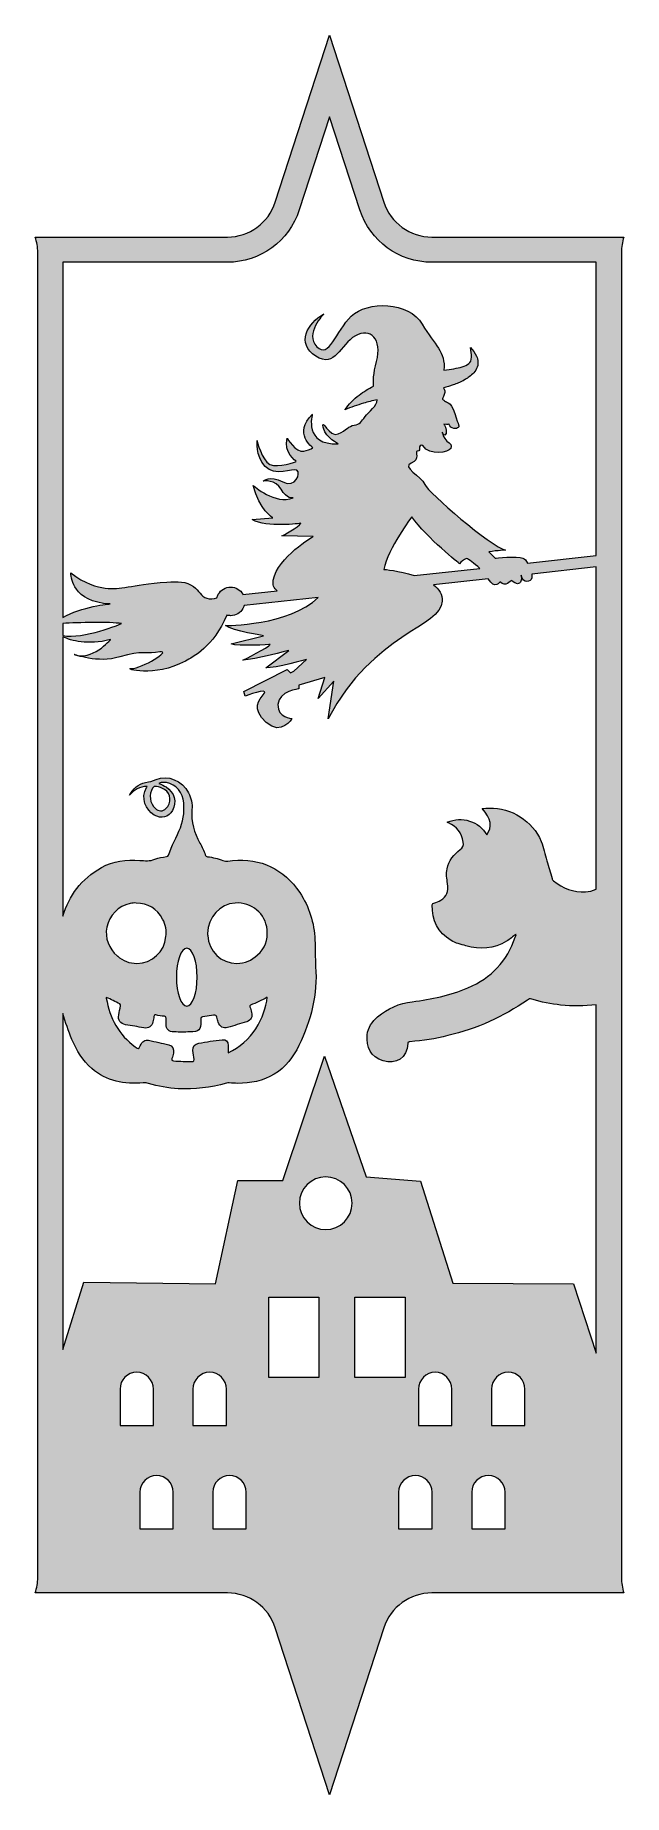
# Model space of a CAD drawing. Header units: centimetres. Extents: x 4.8 to 9.1, y -16.4 to -3.6.
import ezdxf

# ---------------------------------------------------------------- set-up
doc = ezdxf.new("R2010")
doc.units = ezdxf.units.CM
doc.header["$MEASUREMENT"] = 0
doc.layers.add('Layer 1', color=7, linetype='Continuous')

msp = doc.modelspace()

# ---------------------------------------------------------------- hatches: boundary and pattern name
at = {"layer": 'Layer 1', "true_color": 0x6870b5}
h = msp.add_hatch(color=173, dxfattribs=at)
h.dxf.hatch_style = 2
edge = h.paths.add_edge_path()
edge.add_spline(control_points=[(9.114, -10.624), (9.114, -10.624), (9.114, -9.685), (9.114, -9.685), (9.114, -9.685), (9.114, -8.352), (9.114, -8.352), (9.114, -8.352), (9.114, -7.692), (9.114, -7.692), (9.114, -7.692), (9.114, -5.173), (9.114, -5.173), (9.114, -5.134), (9.121, -5.096), (9.132, -5.06), (9.132, -5.06), (7.731, -5.06), (7.731, -5.06), (7.572, -5.06), (7.43, -4.957), (7.382, -4.805), (7.382, -4.805), (6.985, -3.587), (6.985, -3.587), (6.985, -3.587), (6.589, -4.805), (6.589, -4.805), (6.541, -4.957), (6.399, -5.06), (6.24, -5.06), (6.24, -5.06), (4.838, -5.06), (4.838, -5.06), (4.85, -5.096), (4.857, -5.134), (4.857, -5.173), (4.857, -5.173), (4.857, -14.841), (4.857, -14.841), (4.857, -14.881), (4.85, -14.919), (4.838, -14.955), (4.838, -14.955), (6.24, -14.955), (6.24, -14.955), (6.399, -14.955), (6.541, -15.058), (6.589, -15.21), (6.589, -15.21), (6.985, -16.428), (6.985, -16.428), (6.985, -16.428), (7.382, -15.21), (7.382, -15.21), (7.43, -15.058), (7.572, -14.955), (7.731, -14.955), (7.731, -14.955), (9.132, -14.955), (9.132, -14.955), (9.121, -14.919), (9.114, -14.881), (9.114, -14.841), (9.114, -14.841), (9.114, -10.624), (9.114, -10.624)], knot_values=[0, 0, 0, 0, 1, 1, 1, 2, 2, 2, 3, 3, 3, 4, 4, 4, 5, 5, 5, 6, 6, 6, 7, 7, 7, 8, 8, 8, 9, 9, 9, 10, 10, 10, 11, 11, 11, 12, 12, 12, 13, 13, 13, 14, 14, 14, 15, 15, 15, 16, 16, 16, 17, 17, 17, 18, 18, 18, 19, 19, 19, 20, 20, 20, 21, 21, 21, 22, 22, 22, 22], degree=3, periodic=1)
edge = h.paths.add_edge_path()
edge.add_spline(control_points=[(5.041, -7.879), (5.149, -7.874), (5.385, -7.867), (5.467, -7.881), (5.467, -7.881), (5.188, -7.998), (5.041, -7.968), (5.041, -7.968), (5.041, -7.879), (5.041, -7.879)], knot_values=[0, 0, 0, 0, 1, 1, 1, 2, 2, 2, 3, 3, 3, 3], degree=3, periodic=1)
edge = h.paths.add_edge_path()
edge.add_spline(control_points=[(5.845, -14.487), (5.845, -14.487), (5.602, -14.487), (5.602, -14.487), (5.602, -14.487), (5.602, -14.22), (5.602, -14.22), (5.602, -14.152), (5.656, -14.098), (5.724, -14.098), (5.791, -14.098), (5.845, -14.152), (5.845, -14.22), (5.845, -14.22), (5.845, -14.487), (5.845, -14.487)], knot_values=[0, 0, 0, 0, 1, 1, 1, 2, 2, 2, 3, 3, 3, 4, 4, 4, 5, 5, 5, 5], degree=3, periodic=1)
edge = h.paths.add_edge_path()
edge.add_spline(control_points=[(5.457, -13.734), (5.457, -13.734), (5.457, -13.467), (5.457, -13.467), (5.457, -13.4), (5.511, -13.345), (5.579, -13.345), (5.645, -13.345), (5.701, -13.4), (5.701, -13.467), (5.701, -13.467), (5.701, -13.734), (5.701, -13.734), (5.701, -13.734), (5.457, -13.734), (5.457, -13.734)], knot_values=[0, 0, 0, 0, 1, 1, 1, 2, 2, 2, 3, 3, 3, 4, 4, 4, 5, 5, 5, 5], degree=3, periodic=1)
edge = h.paths.add_edge_path()
edge.add_spline(control_points=[(6.378, -14.487), (6.378, -14.487), (6.134, -14.487), (6.134, -14.487), (6.134, -14.487), (6.134, -14.22), (6.134, -14.22), (6.134, -14.152), (6.188, -14.098), (6.256, -14.098), (6.323, -14.098), (6.378, -14.152), (6.378, -14.22), (6.378, -14.22), (6.378, -14.487), (6.378, -14.487)], knot_values=[0, 0, 0, 0, 1, 1, 1, 2, 2, 2, 3, 3, 3, 4, 4, 4, 5, 5, 5, 5], degree=3, periodic=1)
edge = h.paths.add_edge_path()
edge.add_spline(control_points=[(5.989, -13.734), (5.989, -13.734), (5.989, -13.467), (5.989, -13.467), (5.989, -13.4), (6.044, -13.345), (6.111, -13.345), (6.179, -13.345), (6.233, -13.4), (6.233, -13.467), (6.233, -13.467), (6.233, -13.734), (6.233, -13.734), (6.233, -13.734), (5.989, -13.734), (5.989, -13.734)], knot_values=[0, 0, 0, 0, 1, 1, 1, 2, 2, 2, 3, 3, 3, 4, 4, 4, 5, 5, 5, 5], degree=3, periodic=1)
h.paths.add_polyline_path([(6.907, -13.382), (6.542, -13.382), (6.542, -12.797), (6.907, -12.797)])
edge = h.paths.add_edge_path()
edge.add_spline(control_points=[(6.957, -12.303), (6.852, -12.303), (6.765, -12.217), (6.765, -12.111), (6.765, -12.005), (6.852, -11.919), (6.957, -11.919), (7.063, -11.919), (7.15, -12.005), (7.15, -12.111), (7.15, -12.217), (7.063, -12.303), (6.957, -12.303)], knot_values=[0, 0, 0, 0, 1, 1, 1, 2, 2, 2, 3, 3, 3, 4, 4, 4, 4], degree=3, periodic=1)
h.paths.add_polyline_path([(7.17, -13.382), (7.17, -12.797), (7.536, -12.797), (7.536, -13.382)])
edge = h.paths.add_edge_path()
edge.add_spline(control_points=[(7.733, -14.487), (7.733, -14.487), (7.489, -14.487), (7.489, -14.487), (7.489, -14.487), (7.489, -14.22), (7.489, -14.22), (7.489, -14.152), (7.544, -14.098), (7.612, -14.098), (7.679, -14.098), (7.733, -14.152), (7.733, -14.22), (7.733, -14.22), (7.733, -14.487), (7.733, -14.487)], knot_values=[0, 0, 0, 0, 1, 1, 1, 2, 2, 2, 3, 3, 3, 4, 4, 4, 5, 5, 5, 5], degree=3, periodic=1)
edge = h.paths.add_edge_path()
edge.add_spline(control_points=[(7.877, -13.734), (7.877, -13.734), (7.635, -13.734), (7.635, -13.734), (7.635, -13.734), (7.635, -13.467), (7.635, -13.467), (7.635, -13.4), (7.689, -13.345), (7.756, -13.345), (7.823, -13.345), (7.877, -13.4), (7.877, -13.467), (7.877, -13.467), (7.877, -13.734), (7.877, -13.734)], knot_values=[0, 0, 0, 0, 1, 1, 1, 2, 2, 2, 3, 3, 3, 4, 4, 4, 5, 5, 5, 5], degree=3, periodic=1)
edge = h.paths.add_edge_path()
edge.add_spline(control_points=[(8.266, -14.487), (8.266, -14.487), (8.022, -14.487), (8.022, -14.487), (8.022, -14.487), (8.022, -14.22), (8.022, -14.22), (8.022, -14.152), (8.076, -14.098), (8.144, -14.098), (8.211, -14.098), (8.266, -14.152), (8.266, -14.22), (8.266, -14.22), (8.266, -14.487), (8.266, -14.487)], knot_values=[0, 0, 0, 0, 1, 1, 1, 2, 2, 2, 3, 3, 3, 4, 4, 4, 5, 5, 5, 5], degree=3, periodic=1)
edge = h.paths.add_edge_path()
edge.add_spline(control_points=[(8.41, -13.734), (8.41, -13.734), (8.167, -13.734), (8.167, -13.734), (8.167, -13.734), (8.167, -13.467), (8.167, -13.467), (8.167, -13.4), (8.222, -13.345), (8.289, -13.345), (8.356, -13.345), (8.41, -13.4), (8.41, -13.467), (8.41, -13.467), (8.41, -13.734), (8.41, -13.734)], knot_values=[0, 0, 0, 0, 1, 1, 1, 2, 2, 2, 3, 3, 3, 4, 4, 4, 5, 5, 5, 5], degree=3, periodic=1)
edge = h.paths.add_edge_path()
edge.add_spline(control_points=[(8.93, -9.82), (8.905, -9.83), (8.879, -9.837), (8.852, -9.839), (8.764, -9.844), (8.687, -9.812), (8.619, -9.759), (8.614, -9.753), (8.61, -9.748), (8.608, -9.74), (8.596, -9.697), (8.584, -9.655), (8.571, -9.611), (8.557, -9.564), (8.548, -9.515), (8.529, -9.47), (8.466, -9.321), (8.312, -9.223), (8.15, -9.227), (8.133, -9.227), (8.117, -9.229), (8.098, -9.231), (8.164, -9.302), (8.176, -9.369), (8.132, -9.422), (8.102, -9.374), (8.062, -9.338), (8.007, -9.322), (7.953, -9.304), (7.9, -9.309), (7.843, -9.331), (7.849, -9.334), (7.852, -9.334), (7.854, -9.335), (7.916, -9.362), (7.951, -9.409), (7.961, -9.476), (7.964, -9.5), (7.959, -9.516), (7.939, -9.53), (7.891, -9.566), (7.855, -9.61), (7.843, -9.671), (7.834, -9.707), (7.841, -9.743), (7.846, -9.778), (7.855, -9.836), (7.841, -9.874), (7.797, -9.899), (7.782, -9.91), (7.764, -9.916), (7.746, -9.92), (7.739, -9.921), (7.735, -9.925), (7.735, -9.933), (7.732, -10.046), (7.775, -10.134), (7.872, -10.194), (7.905, -10.214), (7.943, -10.221), (7.98, -10.232), (8.084, -10.264), (8.183, -10.254), (8.277, -10.198), (8.302, -10.184), (8.323, -10.165), (8.345, -10.147), (8.347, -10.156), (8.342, -10.163), (8.34, -10.169), (8.28, -10.343), (8.165, -10.466), (7.995, -10.539), (7.866, -10.594), (7.728, -10.623), (7.589, -10.64), (7.493, -10.652), (7.408, -10.689), (7.336, -10.751), (7.295, -10.786), (7.266, -10.827), (7.26, -10.883), (7.251, -10.97), (7.286, -11.046), (7.376, -11.072), (7.468, -11.099), (7.555, -11.051), (7.556, -10.946), (7.556, -10.933), (7.564, -10.933), (7.572, -10.932), (7.666, -10.926), (7.758, -10.911), (7.849, -10.888), (8.059, -10.838), (8.252, -10.75), (8.429, -10.628), (8.439, -10.621), (8.447, -10.616), (8.461, -10.621), (8.529, -10.643), (8.6, -10.657), (8.671, -10.665), (8.758, -10.674), (8.844, -10.674), (8.93, -10.662), (8.93, -10.662), (8.93, -13.205), (8.93, -13.205), (8.93, -13.205), (8.764, -12.7), (8.764, -12.7), (8.764, -12.7), (7.885, -12.694), (7.885, -12.694), (7.885, -12.694), (7.648, -11.95), (7.648, -11.95), (7.648, -11.95), (7.252, -11.919), (7.252, -11.919), (7.252, -11.919), (6.948, -11.038), (6.948, -11.038), (6.948, -11.038), (6.645, -11.944), (6.645, -11.944), (6.645, -11.944), (6.316, -11.944), (6.316, -11.944), (6.316, -11.944), (6.154, -12.7), (6.154, -12.7), (6.154, -12.7), (5.194, -12.687), (5.194, -12.687), (5.194, -12.687), (5.041, -13.179), (5.041, -13.179), (5.041, -13.179), (5.041, -10.727), (5.041, -10.727), (5.059, -10.791), (5.08, -10.854), (5.106, -10.916), (5.14, -10.996), (5.185, -11.07), (5.251, -11.127), (5.359, -11.222), (5.489, -11.244), (5.627, -11.233), (5.641, -11.231), (5.653, -11.233), (5.665, -11.237), (5.736, -11.257), (5.808, -11.271), (5.882, -11.275), (6.001, -11.281), (6.118, -11.269), (6.233, -11.234), (6.24, -11.232), (6.247, -11.23), (6.254, -11.232), (6.274, -11.236), (6.295, -11.236), (6.315, -11.236), (6.41, -11.237), (6.5, -11.219), (6.582, -11.169), (6.665, -11.119), (6.721, -11.044), (6.762, -10.959), (6.849, -10.778), (6.899, -10.588), (6.884, -10.384), (6.88, -10.319), (6.881, -10.254), (6.879, -10.19), (6.873, -10.065), (6.838, -9.949), (6.768, -9.844), (6.65, -9.671), (6.487, -9.591), (6.277, -9.61), (6.254, -9.612), (6.232, -9.619), (6.208, -9.61), (6.172, -9.596), (6.134, -9.587), (6.096, -9.582), (6.087, -9.58), (6.082, -9.576), (6.079, -9.568), (6.068, -9.538), (6.055, -9.51), (6.04, -9.483), (5.998, -9.407), (5.973, -9.327), (5.982, -9.238), (5.987, -9.196), (5.975, -9.154), (5.956, -9.116), (5.911, -9.027), (5.805, -8.982), (5.72, -9.019), (5.695, -9.03), (5.671, -9.036), (5.644, -9.04), (5.588, -9.049), (5.553, -9.087), (5.526, -9.134), (5.56, -9.094), (5.601, -9.071), (5.656, -9.069), (5.654, -9.073), (5.653, -9.076), (5.651, -9.078), (5.603, -9.153), (5.648, -9.243), (5.706, -9.278), (5.758, -9.308), (5.813, -9.295), (5.84, -9.244), (5.874, -9.184), (5.854, -9.113), (5.793, -9.073), (5.778, -9.063), (5.76, -9.057), (5.741, -9.047), (5.753, -9.042), (5.762, -9.04), (5.771, -9.04), (5.84, -9.038), (5.904, -9.09), (5.918, -9.163), (5.931, -9.234), (5.921, -9.303), (5.897, -9.371), (5.872, -9.439), (5.832, -9.501), (5.811, -9.572), (5.809, -9.579), (5.803, -9.58), (5.797, -9.581), (5.768, -9.585), (5.738, -9.59), (5.711, -9.601), (5.675, -9.615), (5.639, -9.612), (5.601, -9.609), (5.503, -9.601), (5.408, -9.613), (5.321, -9.661), (5.174, -9.744), (5.085, -9.866), (5.041, -10.015), (5.041, -10.015), (5.041, -7.977), (5.041, -7.977), (5.102, -8.006), (5.218, -8.04), (5.388, -7.998), (5.388, -7.998), (5.249, -8.159), (5.123, -8.106), (5.123, -8.106), (5.293, -8.173), (5.455, -8.124), (5.618, -8.075), (5.657, -8.104), (5.747, -8.088), (5.837, -8.072), (5.621, -8.209), (5.537, -8.209), (5.482, -8.209), (5.705, -8.277), (5.934, -8.155), (5.992, -8.124), (6.135, -8.05), (6.237, -7.82), (6.246, -7.822), (6.255, -7.823), (6.264, -7.823), (6.301, -7.823), (6.335, -7.803), (6.354, -7.771), (6.357, -7.764), (6.36, -7.758), (6.363, -7.75), (6.363, -7.75), (6.902, -7.691), (6.902, -7.691), (6.693, -7.897), (6.226, -7.895), (6.226, -7.895), (6.282, -7.934), (6.504, -7.97), (6.504, -7.97), (6.504, -7.97), (6.267, -8.029), (6.267, -8.029), (6.317, -8.05), (6.553, -8.033), (6.553, -8.033), (6.545, -8.054), (6.354, -8.147), (6.354, -8.147), (6.437, -8.147), (6.688, -8.076), (6.688, -8.076), (6.688, -8.076), (6.52, -8.204), (6.52, -8.204), (6.591, -8.207), (6.817, -8.142), (6.817, -8.142), (6.817, -8.142), (6.724, -8.228), (6.724, -8.228), (6.724, -8.228), (6.7, -8.239), (6.7, -8.239), (6.7, -8.239), (6.677, -8.216), (6.677, -8.216), (6.677, -8.216), (6.361, -8.376), (6.361, -8.376), (6.361, -8.376), (6.37, -8.41), (6.37, -8.41), (6.37, -8.41), (6.544, -8.345), (6.508, -8.392), (6.473, -8.439), (6.411, -8.5), (6.524, -8.602), (6.638, -8.704), (6.711, -8.573), (6.711, -8.573), (6.711, -8.573), (6.604, -8.571), (6.609, -8.472), (6.614, -8.372), (6.762, -8.357), (6.762, -8.357), (6.762, -8.357), (6.761, -8.329), (6.761, -8.329), (6.761, -8.329), (6.952, -8.275), (6.952, -8.275), (6.952, -8.275), (6.903, -8.427), (6.903, -8.427), (6.903, -8.427), (7.016, -8.302), (7.016, -8.302), (7.016, -8.302), (6.975, -8.575), (6.975, -8.575), (7.311, -7.943), (7.798, -7.909), (7.808, -7.718), (7.811, -7.668), (7.784, -7.629), (7.743, -7.598), (7.743, -7.598), (8.142, -7.554), (8.142, -7.554), (8.194, -7.64), (8.228, -7.575), (8.228, -7.575), (8.269, -7.62), (8.309, -7.567), (8.309, -7.567), (8.392, -7.629), (8.386, -7.547), (8.383, -7.528), (8.383, -7.528), (8.383, -7.528), (8.383, -7.528), (8.397, -7.594), (8.454, -7.577), (8.461, -7.548), (8.463, -7.542), (8.462, -7.531), (8.46, -7.519), (8.46, -7.519), (8.93, -7.467), (8.93, -7.467), (8.93, -7.467), (8.93, -9.82), (8.93, -9.82)], knot_values=[0, 0, 0, 0, 1, 1, 1, 2, 2, 2, 3, 3, 3, 4, 4, 4, 5, 5, 5, 6, 6, 6, 7, 7, 7, 8, 8, 8, 9, 9, 9, 10, 10, 10, 11, 11, 11, 12, 12, 12, 13, 13, 13, 14, 14, 14, 15, 15, 15, 16, 16, 16, 17, 17, 17, 18, 18, 18, 19, 19, 19, 20, 20, 20, 21, 21, 21, 22, 22, 22, 23, 23, 23, 24, 24, 24, 25, 25, 25, 26, 26, 26, 27, 27, 27, 28, 28, 28, 29, 29, 29, 30, 30, 30, 31, 31, 31, 32, 32, 32, 33, 33, 33, 34, 34, 34, 35, 35, 35, 36, 36, 36, 37, 37, 37, 38, 38, 38, 39, 39, 39, 40, 40, 40, 41, 41, 41, 42, 42, 42, 43, 43, 43, 44, 44, 44, 45, 45, 45, 46, 46, 46, 47, 47, 47, 48, 48, 48, 49, 49, 49, 50, 50, 50, 51, 51, 51, 52, 52, 52, 53, 53, 53, 54, 54, 54, 55, 55, 55, 56, 56, 56, 57, 57, 57, 58, 58, 58, 59, 59, 59, 60, 60, 60, 61, 61, 61, 62, 62, 62, 63, 63, 63, 64, 64, 64, 65, 65, 65, 66, 66, 66, 67, 67, 67, 68, 68, 68, 69, 69, 69, 70, 70, 70, 71, 71, 71, 72, 72, 72, 73, 73, 73, 74, 74, 74, 75, 75, 75, 76, 76, 76, 77, 77, 77, 78, 78, 78, 79, 79, 79, 80, 80, 80, 81, 81, 81, 82, 82, 82, 83, 83, 83, 84, 84, 84, 85, 85, 85, 86, 86, 86, 87, 87, 87, 88, 88, 88, 89, 89, 89, 90, 90, 90, 91, 91, 91, 92, 92, 92, 93, 93, 93, 94, 94, 94, 95, 95, 95, 96, 96, 96, 97, 97, 97, 98, 98, 98, 99, 99, 99, 100, 100, 100, 101, 101, 101, 102, 102, 102, 103, 103, 103, 104, 104, 104, 105, 105, 105, 106, 106, 106, 107, 107, 107, 108, 108, 108, 109, 109, 109, 110, 110, 110, 111, 111, 111, 112, 112, 112, 113, 113, 113, 114, 114, 114, 115, 115, 115, 116, 116, 116, 117, 117, 117, 118, 118, 118, 119, 119, 119, 120, 120, 120, 121, 121, 121, 122, 122, 122, 123, 123, 123, 124, 124, 124, 125, 125, 125, 126, 126, 126, 127, 127, 127, 128, 128, 128, 129, 129, 129, 130, 130, 130, 131, 131, 131, 131], degree=3, periodic=1)
edge = h.paths.add_edge_path()
edge.add_spline(control_points=[(5.358, -10.609), (5.391, -10.624), (5.423, -10.64), (5.456, -10.656), (5.463, -10.659), (5.461, -10.665), (5.46, -10.671), (5.456, -10.693), (5.452, -10.714), (5.448, -10.736), (5.441, -10.777), (5.457, -10.801), (5.498, -10.808), (5.542, -10.815), (5.586, -10.823), (5.63, -10.831), (5.665, -10.838), (5.691, -10.821), (5.697, -10.786), (5.7, -10.773), (5.702, -10.76), (5.704, -10.748), (5.705, -10.739), (5.708, -10.735), (5.718, -10.737), (5.739, -10.741), (5.76, -10.744), (5.781, -10.747), (5.791, -10.748), (5.793, -10.753), (5.793, -10.762), (5.793, -10.775), (5.793, -10.789), (5.793, -10.802), (5.793, -10.841), (5.812, -10.861), (5.851, -10.861), (5.89, -10.862), (5.928, -10.862), (5.966, -10.861), (6.034, -10.861), (6.046, -10.849), (6.046, -10.781), (6.046, -10.751), (6.046, -10.751), (6.076, -10.748), (6.098, -10.746), (6.119, -10.743), (6.14, -10.739), (6.154, -10.736), (6.16, -10.74), (6.163, -10.753), (6.166, -10.766), (6.17, -10.778), (6.174, -10.79), (6.184, -10.823), (6.21, -10.838), (6.242, -10.828), (6.289, -10.815), (6.335, -10.801), (6.381, -10.786), (6.413, -10.776), (6.425, -10.751), (6.416, -10.718), (6.413, -10.704), (6.409, -10.691), (6.405, -10.678), (6.403, -10.673), (6.401, -10.668), (6.408, -10.665), (6.45, -10.649), (6.49, -10.629), (6.531, -10.608), (6.517, -10.755), (6.417, -10.937), (6.246, -11.013), (6.246, -10.994), (6.247, -10.977), (6.246, -10.959), (6.246, -10.93), (6.231, -10.914), (6.201, -10.918), (6.144, -10.925), (6.087, -10.933), (6.031, -10.943), (6.002, -10.947), (5.987, -10.968), (5.989, -10.997), (5.99, -11.019), (5.994, -11.04), (5.998, -11.062), (5.999, -11.072), (5.997, -11.076), (5.987, -11.076), (5.94, -11.077), (5.894, -11.076), (5.847, -11.072), (5.835, -11.07), (5.831, -11.066), (5.836, -11.054), (5.84, -11.041), (5.843, -11.028), (5.846, -11.015), (5.853, -10.988), (5.838, -10.961), (5.812, -10.955), (5.763, -10.943), (5.715, -10.932), (5.666, -10.922), (5.638, -10.916), (5.621, -10.929), (5.604, -10.962), (5.591, -10.987), (5.591, -10.987), (5.568, -10.97), (5.448, -10.882), (5.382, -10.761), (5.357, -10.615), (5.357, -10.613), (5.357, -10.612), (5.358, -10.609)], knot_values=[0, 0, 0, 0, 1, 1, 1, 2, 2, 2, 3, 3, 3, 4, 4, 4, 5, 5, 5, 6, 6, 6, 7, 7, 7, 8, 8, 8, 9, 9, 9, 10, 10, 10, 11, 11, 11, 12, 12, 12, 13, 13, 13, 14, 14, 14, 15, 15, 15, 16, 16, 16, 17, 17, 17, 18, 18, 18, 19, 19, 19, 20, 20, 20, 21, 21, 21, 22, 22, 22, 23, 23, 23, 24, 24, 24, 25, 25, 25, 26, 26, 26, 27, 27, 27, 28, 28, 28, 29, 29, 29, 30, 30, 30, 31, 31, 31, 32, 32, 32, 33, 33, 33, 34, 34, 34, 35, 35, 35, 36, 36, 36, 37, 37, 37, 38, 38, 38, 39, 39, 39, 40, 40, 40, 40], degree=3, periodic=1)
edge = h.paths.add_edge_path()
edge.add_spline(control_points=[(5.361, -10.096), (5.379, -10.009), (5.446, -9.941), (5.531, -9.924), (5.546, -9.921), (5.56, -9.919), (5.575, -9.92), (5.661, -9.923), (5.727, -9.96), (5.768, -10.037), (5.79, -10.08), (5.798, -10.123), (5.792, -10.165), (5.783, -10.275), (5.691, -10.361), (5.579, -10.361), (5.526, -10.361), (5.477, -10.342), (5.44, -10.309), (5.439, -10.308), (5.437, -10.307), (5.436, -10.306), (5.376, -10.256), (5.345, -10.173), (5.361, -10.096)], knot_values=[0, 0, 0, 0, 1, 1, 1, 2, 2, 2, 3, 3, 3, 4, 4, 4, 5, 5, 5, 6, 6, 6, 7, 7, 7, 8, 8, 8, 8], degree=3, periodic=1)
edge = h.paths.add_edge_path()
edge.add_spline(control_points=[(5.868, -10.461), (5.868, -10.345), (5.902, -10.25), (5.944, -10.25), (5.986, -10.25), (6.02, -10.345), (6.02, -10.461), (6.02, -10.577), (5.986, -10.672), (5.944, -10.672), (5.902, -10.672), (5.868, -10.577), (5.868, -10.461)], knot_values=[0, 0, 0, 0, 1, 1, 1, 2, 2, 2, 3, 3, 3, 4, 4, 4, 4], degree=3, periodic=1)
edge = h.paths.add_edge_path()
edge.add_spline(control_points=[(6.096, -10.143), (6.097, -10.024), (6.188, -9.925), (6.296, -9.92), (6.419, -9.914), (6.519, -9.997), (6.53, -10.116), (6.538, -10.191), (6.513, -10.251), (6.46, -10.299), (6.459, -10.3), (6.459, -10.3), (6.458, -10.3), (6.42, -10.338), (6.367, -10.361), (6.309, -10.361), (6.195, -10.361), (6.102, -10.271), (6.097, -10.158), (6.097, -10.158), (6.097, -10.157), (6.097, -10.157), (6.096, -10.152), (6.096, -10.148), (6.096, -10.143)], knot_values=[0, 0, 0, 0, 1, 1, 1, 2, 2, 2, 3, 3, 3, 4, 4, 4, 5, 5, 5, 6, 6, 6, 7, 7, 7, 8, 8, 8, 8], degree=3, periodic=1)
edge = h.paths.add_edge_path()
edge.add_spline(control_points=[(5.723, -9.069), (5.743, -9.074), (5.763, -9.079), (5.781, -9.091), (5.83, -9.122), (5.836, -9.192), (5.792, -9.231), (5.781, -9.241), (5.768, -9.248), (5.752, -9.247), (5.737, -9.247), (5.726, -9.24), (5.715, -9.23), (5.674, -9.195), (5.665, -9.125), (5.695, -9.081), (5.702, -9.071), (5.71, -9.067), (5.723, -9.069)], knot_values=[0, 0, 0, 0, 1, 1, 1, 2, 2, 2, 3, 3, 3, 4, 4, 4, 5, 5, 5, 6, 6, 6, 6], degree=3, periodic=1)
edge = h.paths.add_edge_path()
edge.add_spline(control_points=[(7.382, -7.485), (7.411, -7.334), (7.585, -7.101), (7.585, -7.101), (7.698, -7.258), (7.933, -7.444), (7.933, -7.444), (7.945, -7.428), (7.963, -7.416), (7.984, -7.405), (7.998, -7.413), (8.041, -7.439), (8.081, -7.478), (8.081, -7.478), (7.602, -7.53), (7.602, -7.53), (7.493, -7.495), (7.382, -7.485), (7.382, -7.485)], knot_values=[0, 0, 0, 0, 1, 1, 1, 2, 2, 2, 3, 3, 3, 4, 4, 4, 5, 5, 5, 6, 6, 6, 6], degree=3, periodic=1)
edge = h.paths.add_edge_path()
edge.add_spline(control_points=[(8.93, -7.384), (8.93, -7.384), (8.43, -7.439), (8.43, -7.439), (8.42, -7.422), (8.408, -7.408), (8.395, -7.403), (8.354, -7.387), (8.193, -7.403), (8.193, -7.403), (8.193, -7.403), (8.147, -7.357), (8.147, -7.357), (8.214, -7.347), (8.269, -7.345), (8.269, -7.345), (8.164, -7.321), (7.704, -6.924), (7.68, -6.865), (7.656, -6.806), (7.508, -6.735), (7.58, -6.71), (7.651, -6.684), (7.603, -6.623), (7.625, -6.622), (7.647, -6.62), (7.64, -6.611), (7.641, -6.592), (7.642, -6.573), (7.665, -6.582), (7.665, -6.582), (7.715, -6.663), (7.857, -6.628), (7.869, -6.603), (7.881, -6.578), (7.868, -6.569), (7.842, -6.549), (7.816, -6.529), (7.808, -6.485), (7.808, -6.485), (7.808, -6.485), (7.824, -6.525), (7.835, -6.493), (7.846, -6.462), (7.819, -6.426), (7.819, -6.426), (7.85, -6.433), (7.855, -6.424), (7.855, -6.424), (7.87, -6.463), (7.913, -6.462), (7.924, -6.449), (7.936, -6.436), (7.928, -6.444), (7.898, -6.348), (7.868, -6.252), (7.84, -6.271), (7.824, -6.255), (7.808, -6.239), (7.802, -6.256), (7.822, -6.209), (7.831, -6.188), (7.825, -6.172), (7.817, -6.16), (7.828, -6.157), (7.84, -6.154), (7.852, -6.15), (7.852, -6.15), (7.888, -6.139), (7.888, -6.139), (7.9, -6.135), (7.913, -6.129), (7.925, -6.125), (7.937, -6.12), (7.949, -6.114), (7.961, -6.108), (7.961, -6.108), (7.978, -6.098), (7.978, -6.098), (7.984, -6.095), (7.99, -6.09), (7.996, -6.086), (8.019, -6.072), (8.043, -6.049), (8.058, -6.02), (8.065, -6.005), (8.069, -5.988), (8.068, -5.972), (8.068, -5.956), (8.064, -5.941), (8.058, -5.929), (8.046, -5.904), (8.03, -5.885), (8.013, -5.866), (8.016, -5.891), (8.021, -5.916), (8.021, -5.937), (8.02, -5.959), (8.013, -5.974), (8.001, -5.983), (7.977, -6.003), (7.934, -6.013), (7.892, -6.021), (7.869, -6.026), (7.845, -6.029), (7.82, -6.032), (7.832, -5.894), (7.752, -5.853), (7.662, -5.696), (7.567, -5.529), (7.259, -5.525), (7.144, -5.637), (7.029, -5.748), (6.984, -5.952), (6.892, -5.86), (6.8, -5.768), (6.944, -5.621), (6.944, -5.621), (6.823, -5.689), (6.741, -5.837), (6.885, -5.929), (7.029, -6.021), (7.062, -5.843), (7.174, -5.781), (7.285, -5.719), (7.37, -5.804), (7.328, -5.968), (7.304, -6.058), (7.303, -6.115), (7.306, -6.149), (7.27, -6.167), (7.234, -6.188), (7.202, -6.213), (7.181, -6.228), (7.162, -6.244), (7.145, -6.263), (7.127, -6.281), (7.11, -6.3), (7.098, -6.322), (7.143, -6.301), (7.188, -6.287), (7.232, -6.273), (7.266, -6.263), (7.299, -6.255), (7.332, -6.247), (7.336, -6.292), (7.271, -6.335), (7.244, -6.37), (7.216, -6.407), (7.208, -6.426), (7.166, -6.433), (7.123, -6.439), (7.112, -6.468), (7.049, -6.497), (6.986, -6.526), (6.922, -6.371), (6.94, -6.449), (6.94, -6.451), (6.941, -6.452), (6.941, -6.454), (6.962, -6.529), (7.049, -6.568), (7.049, -6.568), (6.794, -6.582), (6.86, -6.353), (6.86, -6.353), (6.718, -6.494), (6.863, -6.596), (6.863, -6.596), (6.863, -6.596), (6.856, -6.611), (6.797, -6.622), (6.738, -6.634), (6.676, -6.527), (6.676, -6.527), (6.647, -6.63), (6.743, -6.697), (6.743, -6.697), (6.743, -6.697), (6.611, -6.749), (6.55, -6.719), (6.489, -6.69), (6.457, -6.545), (6.457, -6.545), (6.457, -6.545), (6.445, -6.656), (6.515, -6.734), (6.586, -6.812), (6.717, -6.744), (6.747, -6.762), (6.778, -6.779), (6.739, -6.897), (6.644, -6.846), (6.549, -6.795), (6.502, -6.841), (6.502, -6.841), (6.502, -6.841), (6.594, -6.826), (6.633, -6.901), (6.673, -6.976), (6.719, -6.962), (6.719, -6.962), (6.591, -7.018), (6.429, -6.873), (6.429, -6.873), (6.473, -7.05), (6.571, -7.109), (6.571, -7.109), (6.571, -7.109), (6.421, -7.122), (6.421, -7.122), (6.527, -7.183), (6.775, -7.149), (6.775, -7.149), (6.765, -7.176), (6.638, -7.24), (6.638, -7.24), (6.638, -7.24), (6.866, -7.245), (6.866, -7.245), (6.866, -7.245), (6.608, -7.395), (6.575, -7.563), (6.568, -7.599), (6.58, -7.623), (6.603, -7.641), (6.603, -7.641), (6.354, -7.668), (6.354, -7.668), (6.354, -7.668), (6.354, -7.668), (6.354, -7.667), (6.335, -7.635), (6.301, -7.615), (6.264, -7.615), (6.227, -7.615), (6.192, -7.635), (6.174, -7.667), (6.169, -7.675), (6.166, -7.684), (6.164, -7.692), (6.14, -7.701), (6.114, -7.704), (6.09, -7.696), (6.045, -7.682), (6.036, -7.642), (5.992, -7.609), (5.94, -7.572), (5.881, -7.573), (5.798, -7.578), (5.525, -7.597), (5.468, -7.638), (5.349, -7.622), (5.289, -7.614), (5.201, -7.59), (5.098, -7.511), (5.1, -7.54), (5.107, -7.587), (5.139, -7.63), (5.177, -7.682), (5.248, -7.732), (5.385, -7.737), (5.385, -7.737), (5.171, -7.756), (5.041, -7.837), (5.041, -7.837), (5.041, -5.244), (5.041, -5.244), (5.041, -5.244), (6.24, -5.244), (6.24, -5.244), (6.479, -5.244), (6.691, -5.09), (6.764, -4.862), (6.764, -4.862), (6.985, -4.182), (6.985, -4.182), (6.985, -4.182), (7.207, -4.862), (7.207, -4.862), (7.28, -5.09), (7.492, -5.244), (7.731, -5.244), (7.731, -5.244), (8.93, -5.244), (8.93, -5.244), (8.93, -5.244), (8.93, -7.384), (8.93, -7.384)], knot_values=[0, 0, 0, 0, 1, 1, 1, 2, 2, 2, 3, 3, 3, 4, 4, 4, 5, 5, 5, 6, 6, 6, 7, 7, 7, 8, 8, 8, 9, 9, 9, 10, 10, 10, 11, 11, 11, 12, 12, 12, 13, 13, 13, 14, 14, 14, 15, 15, 15, 16, 16, 16, 17, 17, 17, 18, 18, 18, 19, 19, 19, 20, 20, 20, 21, 21, 21, 22, 22, 22, 23, 23, 23, 24, 24, 24, 25, 25, 25, 26, 26, 26, 27, 27, 27, 28, 28, 28, 29, 29, 29, 30, 30, 30, 31, 31, 31, 32, 32, 32, 33, 33, 33, 34, 34, 34, 35, 35, 35, 36, 36, 36, 37, 37, 37, 38, 38, 38, 39, 39, 39, 40, 40, 40, 41, 41, 41, 42, 42, 42, 43, 43, 43, 44, 44, 44, 45, 45, 45, 46, 46, 46, 47, 47, 47, 48, 48, 48, 49, 49, 49, 50, 50, 50, 51, 51, 51, 52, 52, 52, 53, 53, 53, 54, 54, 54, 55, 55, 55, 56, 56, 56, 57, 57, 57, 58, 58, 58, 59, 59, 59, 60, 60, 60, 61, 61, 61, 62, 62, 62, 63, 63, 63, 64, 64, 64, 65, 65, 65, 66, 66, 66, 67, 67, 67, 68, 68, 68, 69, 69, 69, 70, 70, 70, 71, 71, 71, 72, 72, 72, 73, 73, 73, 74, 74, 74, 75, 75, 75, 76, 76, 76, 77, 77, 77, 78, 78, 78, 79, 79, 79, 80, 80, 80, 81, 81, 81, 82, 82, 82, 83, 83, 83, 84, 84, 84, 85, 85, 85, 86, 86, 86, 87, 87, 87, 88, 88, 88, 89, 89, 89, 90, 90, 90, 91, 91, 91, 92, 92, 92, 93, 93, 93, 94, 94, 94, 95, 95, 95, 96, 96, 96, 96], degree=3, periodic=1)

# ---------------------------------------------------------------- linework, layer by layer
at = {"layer": 'Layer 1', "lineweight": 0}
for points in [[(6.907, -13.382), (6.542, -13.382), (6.542, -12.797), (6.907, -12.797), (6.907, -13.382)], [(7.17, -13.382), (7.17, -12.797), (7.536, -12.797), (7.536, -13.382), (7.17, -13.382)]]:
    msp.add_lwpolyline(points, dxfattribs=at)
for points, knots in [([(9.114, -10.624), (9.114, -10.624), (9.114, -9.685), (9.114, -9.685), (9.114, -9.685), (9.114, -8.352), (9.114, -8.352), (9.114, -8.352), (9.114, -7.692), (9.114, -7.692), (9.114, -7.692), (9.114, -5.173), (9.114, -5.173), (9.114, -5.134), (9.121, -5.096), (9.132, -5.06), (9.132, -5.06), (7.731, -5.06), (7.731, -5.06), (7.572, -5.06), (7.43, -4.957), (7.382, -4.805), (7.382, -4.805), (6.985, -3.587), (6.985, -3.587), (6.985, -3.587), (6.589, -4.805), (6.589, -4.805), (6.541, -4.957), (6.399, -5.06), (6.24, -5.06), (6.24, -5.06), (4.838, -5.06), (4.838, -5.06), (4.85, -5.096), (4.857, -5.134), (4.857, -5.173), (4.857, -5.173), (4.857, -14.841), (4.857, -14.841), (4.857, -14.881), (4.85, -14.919), (4.838, -14.955), (4.838, -14.955), (6.24, -14.955), (6.24, -14.955), (6.399, -14.955), (6.541, -15.058), (6.589, -15.21), (6.589, -15.21), (6.985, -16.428), (6.985, -16.428), (6.985, -16.428), (7.382, -15.21), (7.382, -15.21), (7.43, -15.058), (7.572, -14.955), (7.731, -14.955), (7.731, -14.955), (9.132, -14.955), (9.132, -14.955), (9.121, -14.919), (9.114, -14.881), (9.114, -14.841), (9.114, -14.841), (9.114, -10.624), (9.114, -10.624)], [0, 0, 0, 0, 1, 1, 1, 2, 2, 2, 3, 3, 3, 4, 4, 4, 5, 5, 5, 6, 6, 6, 7, 7, 7, 8, 8, 8, 9, 9, 9, 10, 10, 10, 11, 11, 11, 12, 12, 12, 13, 13, 13, 14, 14, 14, 15, 15, 15, 16, 16, 16, 17, 17, 17, 18, 18, 18, 19, 19, 19, 20, 20, 20, 21, 21, 21, 22, 22, 22, 22]), ([(8.93, -7.384), (8.93, -7.384), (8.43, -7.439), (8.43, -7.439), (8.42, -7.422), (8.408, -7.408), (8.395, -7.403), (8.354, -7.387), (8.193, -7.403), (8.193, -7.403), (8.193, -7.403), (8.147, -7.357), (8.147, -7.357), (8.214, -7.347), (8.269, -7.345), (8.269, -7.345), (8.164, -7.321), (7.704, -6.924), (7.68, -6.865), (7.656, -6.806), (7.508, -6.735), (7.58, -6.71), (7.651, -6.684), (7.603, -6.623), (7.625, -6.622), (7.647, -6.62), (7.64, -6.611), (7.641, -6.592), (7.642, -6.573), (7.665, -6.582), (7.665, -6.582), (7.715, -6.663), (7.857, -6.628), (7.869, -6.603), (7.881, -6.578), (7.868, -6.569), (7.842, -6.549), (7.816, -6.529), (7.808, -6.485), (7.808, -6.485), (7.808, -6.485), (7.824, -6.525), (7.835, -6.493), (7.846, -6.462), (7.819, -6.426), (7.819, -6.426), (7.85, -6.433), (7.855, -6.424), (7.855, -6.424), (7.87, -6.463), (7.913, -6.462), (7.924, -6.449), (7.936, -6.436), (7.928, -6.444), (7.898, -6.348), (7.868, -6.252), (7.84, -6.271), (7.824, -6.255), (7.808, -6.239), (7.802, -6.256), (7.822, -6.209), (7.831, -6.188), (7.825, -6.172), (7.817, -6.16), (7.828, -6.157), (7.84, -6.154), (7.852, -6.15), (7.852, -6.15), (7.888, -6.139), (7.888, -6.139), (7.9, -6.135), (7.913, -6.129), (7.925, -6.125), (7.937, -6.12), (7.949, -6.114), (7.961, -6.108), (7.961, -6.108), (7.978, -6.098), (7.978, -6.098), (7.984, -6.095), (7.99, -6.09), (7.996, -6.086), (8.019, -6.072), (8.043, -6.049), (8.058, -6.02), (8.065, -6.005), (8.069, -5.988), (8.068, -5.972), (8.068, -5.956), (8.064, -5.941), (8.058, -5.929), (8.046, -5.904), (8.03, -5.885), (8.013, -5.866), (8.016, -5.891), (8.021, -5.916), (8.021, -5.937), (8.02, -5.959), (8.013, -5.974), (8.001, -5.983), (7.977, -6.003), (7.934, -6.013), (7.892, -6.021), (7.869, -6.026), (7.845, -6.029), (7.82, -6.032), (7.832, -5.894), (7.752, -5.853), (7.662, -5.696), (7.567, -5.529), (7.259, -5.525), (7.144, -5.637), (7.029, -5.748), (6.984, -5.952), (6.892, -5.86), (6.8, -5.768), (6.944, -5.621), (6.944, -5.621), (6.823, -5.689), (6.741, -5.837), (6.885, -5.929), (7.029, -6.021), (7.062, -5.843), (7.174, -5.781), (7.285, -5.719), (7.37, -5.804), (7.328, -5.968), (7.304, -6.058), (7.303, -6.115), (7.306, -6.149), (7.27, -6.167), (7.234, -6.188), (7.202, -6.213), (7.181, -6.228), (7.162, -6.244), (7.145, -6.263), (7.127, -6.281), (7.11, -6.3), (7.098, -6.322), (7.143, -6.301), (7.188, -6.287), (7.232, -6.273), (7.266, -6.263), (7.299, -6.255), (7.332, -6.247), (7.336, -6.292), (7.271, -6.335), (7.244, -6.37), (7.216, -6.407), (7.208, -6.426), (7.166, -6.433), (7.123, -6.439), (7.112, -6.468), (7.049, -6.497), (6.986, -6.526), (6.922, -6.371), (6.94, -6.449), (6.94, -6.451), (6.941, -6.452), (6.941, -6.454), (6.962, -6.529), (7.049, -6.568), (7.049, -6.568), (6.794, -6.582), (6.86, -6.353), (6.86, -6.353), (6.718, -6.494), (6.863, -6.596), (6.863, -6.596), (6.863, -6.596), (6.856, -6.611), (6.797, -6.622), (6.738, -6.634), (6.676, -6.527), (6.676, -6.527), (6.647, -6.63), (6.743, -6.697), (6.743, -6.697), (6.743, -6.697), (6.611, -6.749), (6.55, -6.719), (6.489, -6.69), (6.457, -6.545), (6.457, -6.545), (6.457, -6.545), (6.445, -6.656), (6.515, -6.734), (6.586, -6.812), (6.717, -6.744), (6.747, -6.762), (6.778, -6.779), (6.739, -6.897), (6.644, -6.846), (6.549, -6.795), (6.502, -6.841), (6.502, -6.841), (6.502, -6.841), (6.594, -6.826), (6.633, -6.901), (6.673, -6.976), (6.719, -6.962), (6.719, -6.962), (6.591, -7.018), (6.429, -6.873), (6.429, -6.873), (6.473, -7.05), (6.571, -7.109), (6.571, -7.109), (6.571, -7.109), (6.421, -7.122), (6.421, -7.122), (6.527, -7.183), (6.775, -7.149), (6.775, -7.149), (6.765, -7.176), (6.638, -7.24), (6.638, -7.24), (6.638, -7.24), (6.866, -7.245), (6.866, -7.245), (6.866, -7.245), (6.608, -7.395), (6.575, -7.563), (6.568, -7.599), (6.58, -7.623), (6.603, -7.641), (6.603, -7.641), (6.354, -7.668), (6.354, -7.668), (6.354, -7.668), (6.354, -7.668), (6.354, -7.667), (6.335, -7.635), (6.301, -7.615), (6.264, -7.615), (6.227, -7.615), (6.192, -7.635), (6.174, -7.667), (6.169, -7.675), (6.166, -7.684), (6.164, -7.692), (6.14, -7.701), (6.114, -7.704), (6.09, -7.696), (6.045, -7.682), (6.036, -7.642), (5.992, -7.609), (5.94, -7.572), (5.881, -7.573), (5.798, -7.578), (5.525, -7.597), (5.468, -7.638), (5.349, -7.622), (5.289, -7.614), (5.201, -7.59), (5.098, -7.511), (5.1, -7.54), (5.107, -7.587), (5.139, -7.63), (5.177, -7.682), (5.248, -7.732), (5.385, -7.737), (5.385, -7.737), (5.171, -7.756), (5.041, -7.837), (5.041, -7.837), (5.041, -5.244), (5.041, -5.244), (5.041, -5.244), (6.24, -5.244), (6.24, -5.244), (6.479, -5.244), (6.691, -5.09), (6.764, -4.862), (6.764, -4.862), (6.985, -4.182), (6.985, -4.182), (6.985, -4.182), (7.207, -4.862), (7.207, -4.862), (7.28, -5.09), (7.492, -5.244), (7.731, -5.244), (7.731, -5.244), (8.93, -5.244), (8.93, -5.244), (8.93, -5.244), (8.93, -7.384), (8.93, -7.384)], [0, 0, 0, 0, 1, 1, 1, 2, 2, 2, 3, 3, 3, 4, 4, 4, 5, 5, 5, 6, 6, 6, 7, 7, 7, 8, 8, 8, 9, 9, 9, 10, 10, 10, 11, 11, 11, 12, 12, 12, 13, 13, 13, 14, 14, 14, 15, 15, 15, 16, 16, 16, 17, 17, 17, 18, 18, 18, 19, 19, 19, 20, 20, 20, 21, 21, 21, 22, 22, 22, 23, 23, 23, 24, 24, 24, 25, 25, 25, 26, 26, 26, 27, 27, 27, 28, 28, 28, 29, 29, 29, 30, 30, 30, 31, 31, 31, 32, 32, 32, 33, 33, 33, 34, 34, 34, 35, 35, 35, 36, 36, 36, 37, 37, 37, 38, 38, 38, 39, 39, 39, 40, 40, 40, 41, 41, 41, 42, 42, 42, 43, 43, 43, 44, 44, 44, 45, 45, 45, 46, 46, 46, 47, 47, 47, 48, 48, 48, 49, 49, 49, 50, 50, 50, 51, 51, 51, 52, 52, 52, 53, 53, 53, 54, 54, 54, 55, 55, 55, 56, 56, 56, 57, 57, 57, 58, 58, 58, 59, 59, 59, 60, 60, 60, 61, 61, 61, 62, 62, 62, 63, 63, 63, 64, 64, 64, 65, 65, 65, 66, 66, 66, 67, 67, 67, 68, 68, 68, 69, 69, 69, 70, 70, 70, 71, 71, 71, 72, 72, 72, 73, 73, 73, 74, 74, 74, 75, 75, 75, 76, 76, 76, 77, 77, 77, 78, 78, 78, 79, 79, 79, 80, 80, 80, 81, 81, 81, 82, 82, 82, 83, 83, 83, 84, 84, 84, 85, 85, 85, 86, 86, 86, 87, 87, 87, 88, 88, 88, 89, 89, 89, 90, 90, 90, 91, 91, 91, 92, 92, 92, 93, 93, 93, 94, 94, 94, 95, 95, 95, 96, 96, 96, 96]), ([(7.382, -7.485), (7.411, -7.334), (7.585, -7.101), (7.585, -7.101), (7.698, -7.258), (7.933, -7.444), (7.933, -7.444), (7.945, -7.428), (7.963, -7.416), (7.984, -7.405), (7.998, -7.413), (8.041, -7.439), (8.081, -7.478), (8.081, -7.478), (7.602, -7.53), (7.602, -7.53), (7.493, -7.495), (7.382, -7.485), (7.382, -7.485)], [0, 0, 0, 0, 1, 1, 1, 2, 2, 2, 3, 3, 3, 4, 4, 4, 5, 5, 5, 6, 6, 6, 6]), ([(8.93, -9.82), (8.905, -9.83), (8.879, -9.837), (8.852, -9.839), (8.764, -9.844), (8.687, -9.812), (8.619, -9.759), (8.614, -9.753), (8.61, -9.748), (8.608, -9.74), (8.596, -9.697), (8.584, -9.655), (8.571, -9.611), (8.557, -9.564), (8.548, -9.515), (8.529, -9.47), (8.466, -9.321), (8.312, -9.223), (8.15, -9.227), (8.133, -9.227), (8.117, -9.229), (8.098, -9.231), (8.164, -9.302), (8.176, -9.369), (8.132, -9.422), (8.102, -9.374), (8.062, -9.338), (8.007, -9.322), (7.953, -9.304), (7.9, -9.309), (7.843, -9.331), (7.849, -9.334), (7.852, -9.334), (7.854, -9.335), (7.916, -9.362), (7.951, -9.409), (7.961, -9.476), (7.964, -9.5), (7.959, -9.516), (7.939, -9.53), (7.891, -9.566), (7.855, -9.61), (7.843, -9.671), (7.834, -9.707), (7.841, -9.743), (7.846, -9.778), (7.855, -9.836), (7.841, -9.874), (7.797, -9.899), (7.782, -9.91), (7.764, -9.916), (7.746, -9.92), (7.739, -9.921), (7.735, -9.925), (7.735, -9.933), (7.732, -10.046), (7.775, -10.134), (7.872, -10.194), (7.905, -10.214), (7.943, -10.221), (7.98, -10.232), (8.084, -10.264), (8.183, -10.254), (8.277, -10.198), (8.302, -10.184), (8.323, -10.165), (8.345, -10.147), (8.347, -10.156), (8.342, -10.163), (8.34, -10.169), (8.28, -10.343), (8.165, -10.466), (7.995, -10.539), (7.866, -10.594), (7.728, -10.623), (7.589, -10.64), (7.493, -10.652), (7.408, -10.689), (7.336, -10.751), (7.295, -10.786), (7.266, -10.827), (7.26, -10.883), (7.251, -10.97), (7.286, -11.046), (7.376, -11.072), (7.468, -11.099), (7.555, -11.051), (7.556, -10.946), (7.556, -10.933), (7.564, -10.933), (7.572, -10.932), (7.666, -10.926), (7.758, -10.911), (7.849, -10.888), (8.059, -10.838), (8.252, -10.75), (8.429, -10.628), (8.439, -10.621), (8.447, -10.616), (8.461, -10.621), (8.529, -10.643), (8.6, -10.657), (8.671, -10.665), (8.758, -10.674), (8.844, -10.674), (8.93, -10.662), (8.93, -10.662), (8.93, -13.205), (8.93, -13.205), (8.93, -13.205), (8.764, -12.7), (8.764, -12.7), (8.764, -12.7), (7.885, -12.694), (7.885, -12.694), (7.885, -12.694), (7.648, -11.95), (7.648, -11.95), (7.648, -11.95), (7.252, -11.919), (7.252, -11.919), (7.252, -11.919), (6.948, -11.038), (6.948, -11.038), (6.948, -11.038), (6.645, -11.944), (6.645, -11.944), (6.645, -11.944), (6.316, -11.944), (6.316, -11.944), (6.316, -11.944), (6.154, -12.7), (6.154, -12.7), (6.154, -12.7), (5.194, -12.687), (5.194, -12.687), (5.194, -12.687), (5.041, -13.179), (5.041, -13.179), (5.041, -13.179), (5.041, -10.727), (5.041, -10.727), (5.059, -10.791), (5.08, -10.854), (5.106, -10.916), (5.14, -10.996), (5.185, -11.07), (5.251, -11.127), (5.359, -11.222), (5.489, -11.244), (5.627, -11.233), (5.641, -11.231), (5.653, -11.233), (5.665, -11.237), (5.736, -11.257), (5.808, -11.271), (5.882, -11.275), (6.001, -11.281), (6.118, -11.269), (6.233, -11.234), (6.24, -11.232), (6.247, -11.23), (6.254, -11.232), (6.274, -11.236), (6.295, -11.236), (6.315, -11.236), (6.41, -11.237), (6.5, -11.219), (6.582, -11.169), (6.665, -11.119), (6.721, -11.044), (6.762, -10.959), (6.849, -10.778), (6.899, -10.588), (6.884, -10.384), (6.88, -10.319), (6.881, -10.254), (6.879, -10.19), (6.873, -10.065), (6.838, -9.949), (6.768, -9.844), (6.65, -9.671), (6.487, -9.591), (6.277, -9.61), (6.254, -9.612), (6.232, -9.619), (6.208, -9.61), (6.172, -9.596), (6.134, -9.587), (6.096, -9.582), (6.087, -9.58), (6.082, -9.576), (6.079, -9.568), (6.068, -9.538), (6.055, -9.51), (6.04, -9.483), (5.998, -9.407), (5.973, -9.327), (5.982, -9.238), (5.987, -9.196), (5.975, -9.154), (5.956, -9.116), (5.911, -9.027), (5.805, -8.982), (5.72, -9.019), (5.695, -9.03), (5.671, -9.036), (5.644, -9.04), (5.588, -9.049), (5.553, -9.087), (5.526, -9.134), (5.56, -9.094), (5.601, -9.071), (5.656, -9.069), (5.654, -9.073), (5.653, -9.076), (5.651, -9.078), (5.603, -9.153), (5.648, -9.243), (5.706, -9.278), (5.758, -9.308), (5.813, -9.295), (5.84, -9.244), (5.874, -9.184), (5.854, -9.113), (5.793, -9.073), (5.778, -9.063), (5.76, -9.057), (5.741, -9.047), (5.753, -9.042), (5.762, -9.04), (5.771, -9.04), (5.84, -9.038), (5.904, -9.09), (5.918, -9.163), (5.931, -9.234), (5.921, -9.303), (5.897, -9.371), (5.872, -9.439), (5.832, -9.501), (5.811, -9.572), (5.809, -9.579), (5.803, -9.58), (5.797, -9.581), (5.768, -9.585), (5.738, -9.59), (5.711, -9.601), (5.675, -9.615), (5.639, -9.612), (5.601, -9.609), (5.503, -9.601), (5.408, -9.613), (5.321, -9.661), (5.174, -9.744), (5.085, -9.866), (5.041, -10.015), (5.041, -10.015), (5.041, -7.977), (5.041, -7.977), (5.102, -8.006), (5.218, -8.04), (5.388, -7.998), (5.388, -7.998), (5.249, -8.159), (5.123, -8.106), (5.123, -8.106), (5.293, -8.173), (5.455, -8.124), (5.618, -8.075), (5.657, -8.104), (5.747, -8.088), (5.837, -8.072), (5.621, -8.209), (5.537, -8.209), (5.482, -8.209), (5.705, -8.277), (5.934, -8.155), (5.992, -8.124), (6.135, -8.05), (6.237, -7.82), (6.246, -7.822), (6.255, -7.823), (6.264, -7.823), (6.301, -7.823), (6.335, -7.803), (6.354, -7.771), (6.357, -7.764), (6.36, -7.758), (6.363, -7.75), (6.363, -7.75), (6.902, -7.691), (6.902, -7.691), (6.693, -7.897), (6.226, -7.895), (6.226, -7.895), (6.282, -7.934), (6.504, -7.97), (6.504, -7.97), (6.504, -7.97), (6.267, -8.029), (6.267, -8.029), (6.317, -8.05), (6.553, -8.033), (6.553, -8.033), (6.545, -8.054), (6.354, -8.147), (6.354, -8.147), (6.437, -8.147), (6.688, -8.076), (6.688, -8.076), (6.688, -8.076), (6.52, -8.204), (6.52, -8.204), (6.591, -8.207), (6.817, -8.142), (6.817, -8.142), (6.817, -8.142), (6.724, -8.228), (6.724, -8.228), (6.724, -8.228), (6.7, -8.239), (6.7, -8.239), (6.7, -8.239), (6.677, -8.216), (6.677, -8.216), (6.677, -8.216), (6.361, -8.376), (6.361, -8.376), (6.361, -8.376), (6.37, -8.41), (6.37, -8.41), (6.37, -8.41), (6.544, -8.345), (6.508, -8.392), (6.473, -8.439), (6.411, -8.5), (6.524, -8.602), (6.638, -8.704), (6.711, -8.573), (6.711, -8.573), (6.711, -8.573), (6.604, -8.571), (6.609, -8.472), (6.614, -8.372), (6.762, -8.357), (6.762, -8.357), (6.762, -8.357), (6.761, -8.329), (6.761, -8.329), (6.761, -8.329), (6.952, -8.275), (6.952, -8.275), (6.952, -8.275), (6.903, -8.427), (6.903, -8.427), (6.903, -8.427), (7.016, -8.302), (7.016, -8.302), (7.016, -8.302), (6.975, -8.575), (6.975, -8.575), (7.311, -7.943), (7.798, -7.909), (7.808, -7.718), (7.811, -7.668), (7.784, -7.629), (7.743, -7.598), (7.743, -7.598), (8.142, -7.554), (8.142, -7.554), (8.194, -7.64), (8.228, -7.575), (8.228, -7.575), (8.269, -7.62), (8.309, -7.567), (8.309, -7.567), (8.392, -7.629), (8.386, -7.547), (8.383, -7.528), (8.383, -7.528), (8.383, -7.528), (8.383, -7.528), (8.397, -7.594), (8.454, -7.577), (8.461, -7.548), (8.463, -7.542), (8.462, -7.531), (8.46, -7.519), (8.46, -7.519), (8.93, -7.467), (8.93, -7.467), (8.93, -7.467), (8.93, -9.82), (8.93, -9.82)], [0, 0, 0, 0, 1, 1, 1, 2, 2, 2, 3, 3, 3, 4, 4, 4, 5, 5, 5, 6, 6, 6, 7, 7, 7, 8, 8, 8, 9, 9, 9, 10, 10, 10, 11, 11, 11, 12, 12, 12, 13, 13, 13, 14, 14, 14, 15, 15, 15, 16, 16, 16, 17, 17, 17, 18, 18, 18, 19, 19, 19, 20, 20, 20, 21, 21, 21, 22, 22, 22, 23, 23, 23, 24, 24, 24, 25, 25, 25, 26, 26, 26, 27, 27, 27, 28, 28, 28, 29, 29, 29, 30, 30, 30, 31, 31, 31, 32, 32, 32, 33, 33, 33, 34, 34, 34, 35, 35, 35, 36, 36, 36, 37, 37, 37, 38, 38, 38, 39, 39, 39, 40, 40, 40, 41, 41, 41, 42, 42, 42, 43, 43, 43, 44, 44, 44, 45, 45, 45, 46, 46, 46, 47, 47, 47, 48, 48, 48, 49, 49, 49, 50, 50, 50, 51, 51, 51, 52, 52, 52, 53, 53, 53, 54, 54, 54, 55, 55, 55, 56, 56, 56, 57, 57, 57, 58, 58, 58, 59, 59, 59, 60, 60, 60, 61, 61, 61, 62, 62, 62, 63, 63, 63, 64, 64, 64, 65, 65, 65, 66, 66, 66, 67, 67, 67, 68, 68, 68, 69, 69, 69, 70, 70, 70, 71, 71, 71, 72, 72, 72, 73, 73, 73, 74, 74, 74, 75, 75, 75, 76, 76, 76, 77, 77, 77, 78, 78, 78, 79, 79, 79, 80, 80, 80, 81, 81, 81, 82, 82, 82, 83, 83, 83, 84, 84, 84, 85, 85, 85, 86, 86, 86, 87, 87, 87, 88, 88, 88, 89, 89, 89, 90, 90, 90, 91, 91, 91, 92, 92, 92, 93, 93, 93, 94, 94, 94, 95, 95, 95, 96, 96, 96, 97, 97, 97, 98, 98, 98, 99, 99, 99, 100, 100, 100, 101, 101, 101, 102, 102, 102, 103, 103, 103, 104, 104, 104, 105, 105, 105, 106, 106, 106, 107, 107, 107, 108, 108, 108, 109, 109, 109, 110, 110, 110, 111, 111, 111, 112, 112, 112, 113, 113, 113, 114, 114, 114, 115, 115, 115, 116, 116, 116, 117, 117, 117, 118, 118, 118, 119, 119, 119, 120, 120, 120, 121, 121, 121, 122, 122, 122, 123, 123, 123, 124, 124, 124, 125, 125, 125, 126, 126, 126, 127, 127, 127, 128, 128, 128, 129, 129, 129, 130, 130, 130, 131, 131, 131, 131]), ([(5.041, -7.879), (5.149, -7.874), (5.385, -7.867), (5.467, -7.881), (5.467, -7.881), (5.188, -7.998), (5.041, -7.968), (5.041, -7.968), (5.041, -7.879), (5.041, -7.879)], [0, 0, 0, 0, 1, 1, 1, 2, 2, 2, 3, 3, 3, 3]), ([(5.723, -9.069), (5.743, -9.074), (5.763, -9.079), (5.781, -9.091), (5.83, -9.122), (5.836, -9.192), (5.792, -9.231), (5.781, -9.241), (5.768, -9.248), (5.752, -9.247), (5.737, -9.247), (5.726, -9.24), (5.715, -9.23), (5.674, -9.195), (5.665, -9.125), (5.695, -9.081), (5.702, -9.071), (5.71, -9.067), (5.723, -9.069)], [0, 0, 0, 0, 1, 1, 1, 2, 2, 2, 3, 3, 3, 4, 4, 4, 5, 5, 5, 6, 6, 6, 6]), ([(5.361, -10.096), (5.379, -10.009), (5.446, -9.941), (5.531, -9.924), (5.546, -9.921), (5.56, -9.919), (5.575, -9.92), (5.661, -9.923), (5.727, -9.96), (5.768, -10.037), (5.79, -10.08), (5.798, -10.123), (5.792, -10.165), (5.783, -10.275), (5.691, -10.361), (5.579, -10.361), (5.526, -10.361), (5.477, -10.342), (5.44, -10.309), (5.439, -10.308), (5.437, -10.307), (5.436, -10.306), (5.376, -10.256), (5.345, -10.173), (5.361, -10.096)], [0, 0, 0, 0, 1, 1, 1, 2, 2, 2, 3, 3, 3, 4, 4, 4, 5, 5, 5, 6, 6, 6, 7, 7, 7, 8, 8, 8, 8]), ([(6.096, -10.143), (6.097, -10.024), (6.188, -9.925), (6.296, -9.92), (6.419, -9.914), (6.519, -9.997), (6.53, -10.116), (6.538, -10.191), (6.513, -10.251), (6.46, -10.299), (6.459, -10.3), (6.459, -10.3), (6.458, -10.3), (6.42, -10.338), (6.367, -10.361), (6.309, -10.361), (6.195, -10.361), (6.102, -10.271), (6.097, -10.158), (6.097, -10.158), (6.097, -10.157), (6.097, -10.157), (6.096, -10.152), (6.096, -10.148), (6.096, -10.143)], [0, 0, 0, 0, 1, 1, 1, 2, 2, 2, 3, 3, 3, 4, 4, 4, 5, 5, 5, 6, 6, 6, 7, 7, 7, 8, 8, 8, 8]), ([(5.868, -10.461), (5.868, -10.345), (5.902, -10.25), (5.944, -10.25), (5.986, -10.25), (6.02, -10.345), (6.02, -10.461), (6.02, -10.577), (5.986, -10.672), (5.944, -10.672), (5.902, -10.672), (5.868, -10.577), (5.868, -10.461)], [0, 0, 0, 0, 1, 1, 1, 2, 2, 2, 3, 3, 3, 4, 4, 4, 4]), ([(5.358, -10.609), (5.391, -10.624), (5.423, -10.64), (5.456, -10.656), (5.463, -10.659), (5.461, -10.665), (5.46, -10.671), (5.456, -10.693), (5.452, -10.714), (5.448, -10.736), (5.441, -10.777), (5.457, -10.801), (5.498, -10.808), (5.542, -10.815), (5.586, -10.823), (5.63, -10.831), (5.665, -10.838), (5.691, -10.821), (5.697, -10.786), (5.7, -10.773), (5.702, -10.76), (5.704, -10.748), (5.705, -10.739), (5.708, -10.735), (5.718, -10.737), (5.739, -10.741), (5.76, -10.744), (5.781, -10.747), (5.791, -10.748), (5.793, -10.753), (5.793, -10.762), (5.793, -10.775), (5.793, -10.789), (5.793, -10.802), (5.793, -10.841), (5.812, -10.861), (5.851, -10.861), (5.89, -10.862), (5.928, -10.862), (5.966, -10.861), (6.034, -10.861), (6.046, -10.849), (6.046, -10.781), (6.046, -10.751), (6.046, -10.751), (6.076, -10.748), (6.098, -10.746), (6.119, -10.743), (6.14, -10.739), (6.154, -10.736), (6.16, -10.74), (6.163, -10.753), (6.166, -10.766), (6.17, -10.778), (6.174, -10.79), (6.184, -10.823), (6.21, -10.838), (6.242, -10.828), (6.289, -10.815), (6.335, -10.801), (6.381, -10.786), (6.413, -10.776), (6.425, -10.751), (6.416, -10.718), (6.413, -10.704), (6.409, -10.691), (6.405, -10.678), (6.403, -10.673), (6.401, -10.668), (6.408, -10.665), (6.45, -10.649), (6.49, -10.629), (6.531, -10.608), (6.517, -10.755), (6.417, -10.937), (6.246, -11.013), (6.246, -10.994), (6.247, -10.977), (6.246, -10.959), (6.246, -10.93), (6.231, -10.914), (6.201, -10.918), (6.144, -10.925), (6.087, -10.933), (6.031, -10.943), (6.002, -10.947), (5.987, -10.968), (5.989, -10.997), (5.99, -11.019), (5.994, -11.04), (5.998, -11.062), (5.999, -11.072), (5.997, -11.076), (5.987, -11.076), (5.94, -11.077), (5.894, -11.076), (5.847, -11.072), (5.835, -11.07), (5.831, -11.066), (5.836, -11.054), (5.84, -11.041), (5.843, -11.028), (5.846, -11.015), (5.853, -10.988), (5.838, -10.961), (5.812, -10.955), (5.763, -10.943), (5.715, -10.932), (5.666, -10.922), (5.638, -10.916), (5.621, -10.929), (5.604, -10.962), (5.591, -10.987), (5.591, -10.987), (5.568, -10.97), (5.448, -10.882), (5.382, -10.761), (5.357, -10.615), (5.357, -10.613), (5.357, -10.612), (5.358, -10.609)], [0, 0, 0, 0, 1, 1, 1, 2, 2, 2, 3, 3, 3, 4, 4, 4, 5, 5, 5, 6, 6, 6, 7, 7, 7, 8, 8, 8, 9, 9, 9, 10, 10, 10, 11, 11, 11, 12, 12, 12, 13, 13, 13, 14, 14, 14, 15, 15, 15, 16, 16, 16, 17, 17, 17, 18, 18, 18, 19, 19, 19, 20, 20, 20, 21, 21, 21, 22, 22, 22, 23, 23, 23, 24, 24, 24, 25, 25, 25, 26, 26, 26, 27, 27, 27, 28, 28, 28, 29, 29, 29, 30, 30, 30, 31, 31, 31, 32, 32, 32, 33, 33, 33, 34, 34, 34, 35, 35, 35, 36, 36, 36, 37, 37, 37, 38, 38, 38, 39, 39, 39, 40, 40, 40, 40]), ([(6.957, -12.303), (6.852, -12.303), (6.765, -12.217), (6.765, -12.111), (6.765, -12.005), (6.852, -11.919), (6.957, -11.919), (7.063, -11.919), (7.15, -12.005), (7.15, -12.111), (7.15, -12.217), (7.063, -12.303), (6.957, -12.303)], [0, 0, 0, 0, 1, 1, 1, 2, 2, 2, 3, 3, 3, 4, 4, 4, 4]), ([(5.457, -13.734), (5.457, -13.734), (5.457, -13.467), (5.457, -13.467), (5.457, -13.4), (5.511, -13.345), (5.579, -13.345), (5.645, -13.345), (5.701, -13.4), (5.701, -13.467), (5.701, -13.467), (5.701, -13.734), (5.701, -13.734), (5.701, -13.734), (5.457, -13.734), (5.457, -13.734)], [0, 0, 0, 0, 1, 1, 1, 2, 2, 2, 3, 3, 3, 4, 4, 4, 5, 5, 5, 5]), ([(5.989, -13.734), (5.989, -13.734), (5.989, -13.467), (5.989, -13.467), (5.989, -13.4), (6.044, -13.345), (6.111, -13.345), (6.179, -13.345), (6.233, -13.4), (6.233, -13.467), (6.233, -13.467), (6.233, -13.734), (6.233, -13.734), (6.233, -13.734), (5.989, -13.734), (5.989, -13.734)], [0, 0, 0, 0, 1, 1, 1, 2, 2, 2, 3, 3, 3, 4, 4, 4, 5, 5, 5, 5]), ([(7.877, -13.734), (7.877, -13.734), (7.635, -13.734), (7.635, -13.734), (7.635, -13.734), (7.635, -13.467), (7.635, -13.467), (7.635, -13.4), (7.689, -13.345), (7.756, -13.345), (7.823, -13.345), (7.877, -13.4), (7.877, -13.467), (7.877, -13.467), (7.877, -13.734), (7.877, -13.734)], [0, 0, 0, 0, 1, 1, 1, 2, 2, 2, 3, 3, 3, 4, 4, 4, 5, 5, 5, 5]), ([(8.41, -13.734), (8.41, -13.734), (8.167, -13.734), (8.167, -13.734), (8.167, -13.734), (8.167, -13.467), (8.167, -13.467), (8.167, -13.4), (8.222, -13.345), (8.289, -13.345), (8.356, -13.345), (8.41, -13.4), (8.41, -13.467), (8.41, -13.467), (8.41, -13.734), (8.41, -13.734)], [0, 0, 0, 0, 1, 1, 1, 2, 2, 2, 3, 3, 3, 4, 4, 4, 5, 5, 5, 5]), ([(5.845, -14.487), (5.845, -14.487), (5.602, -14.487), (5.602, -14.487), (5.602, -14.487), (5.602, -14.22), (5.602, -14.22), (5.602, -14.152), (5.656, -14.098), (5.724, -14.098), (5.791, -14.098), (5.845, -14.152), (5.845, -14.22), (5.845, -14.22), (5.845, -14.487), (5.845, -14.487)], [0, 0, 0, 0, 1, 1, 1, 2, 2, 2, 3, 3, 3, 4, 4, 4, 5, 5, 5, 5]), ([(6.378, -14.487), (6.378, -14.487), (6.134, -14.487), (6.134, -14.487), (6.134, -14.487), (6.134, -14.22), (6.134, -14.22), (6.134, -14.152), (6.188, -14.098), (6.256, -14.098), (6.323, -14.098), (6.378, -14.152), (6.378, -14.22), (6.378, -14.22), (6.378, -14.487), (6.378, -14.487)], [0, 0, 0, 0, 1, 1, 1, 2, 2, 2, 3, 3, 3, 4, 4, 4, 5, 5, 5, 5]), ([(7.733, -14.487), (7.733, -14.487), (7.489, -14.487), (7.489, -14.487), (7.489, -14.487), (7.489, -14.22), (7.489, -14.22), (7.489, -14.152), (7.544, -14.098), (7.612, -14.098), (7.679, -14.098), (7.733, -14.152), (7.733, -14.22), (7.733, -14.22), (7.733, -14.487), (7.733, -14.487)], [0, 0, 0, 0, 1, 1, 1, 2, 2, 2, 3, 3, 3, 4, 4, 4, 5, 5, 5, 5]), ([(8.266, -14.487), (8.266, -14.487), (8.022, -14.487), (8.022, -14.487), (8.022, -14.487), (8.022, -14.22), (8.022, -14.22), (8.022, -14.152), (8.076, -14.098), (8.144, -14.098), (8.211, -14.098), (8.266, -14.152), (8.266, -14.22), (8.266, -14.22), (8.266, -14.487), (8.266, -14.487)], [0, 0, 0, 0, 1, 1, 1, 2, 2, 2, 3, 3, 3, 4, 4, 4, 5, 5, 5, 5])]:
    msp.add_open_spline(points, degree=3, knots=knots, dxfattribs=at)

doc.saveas('drawing.dxf')
